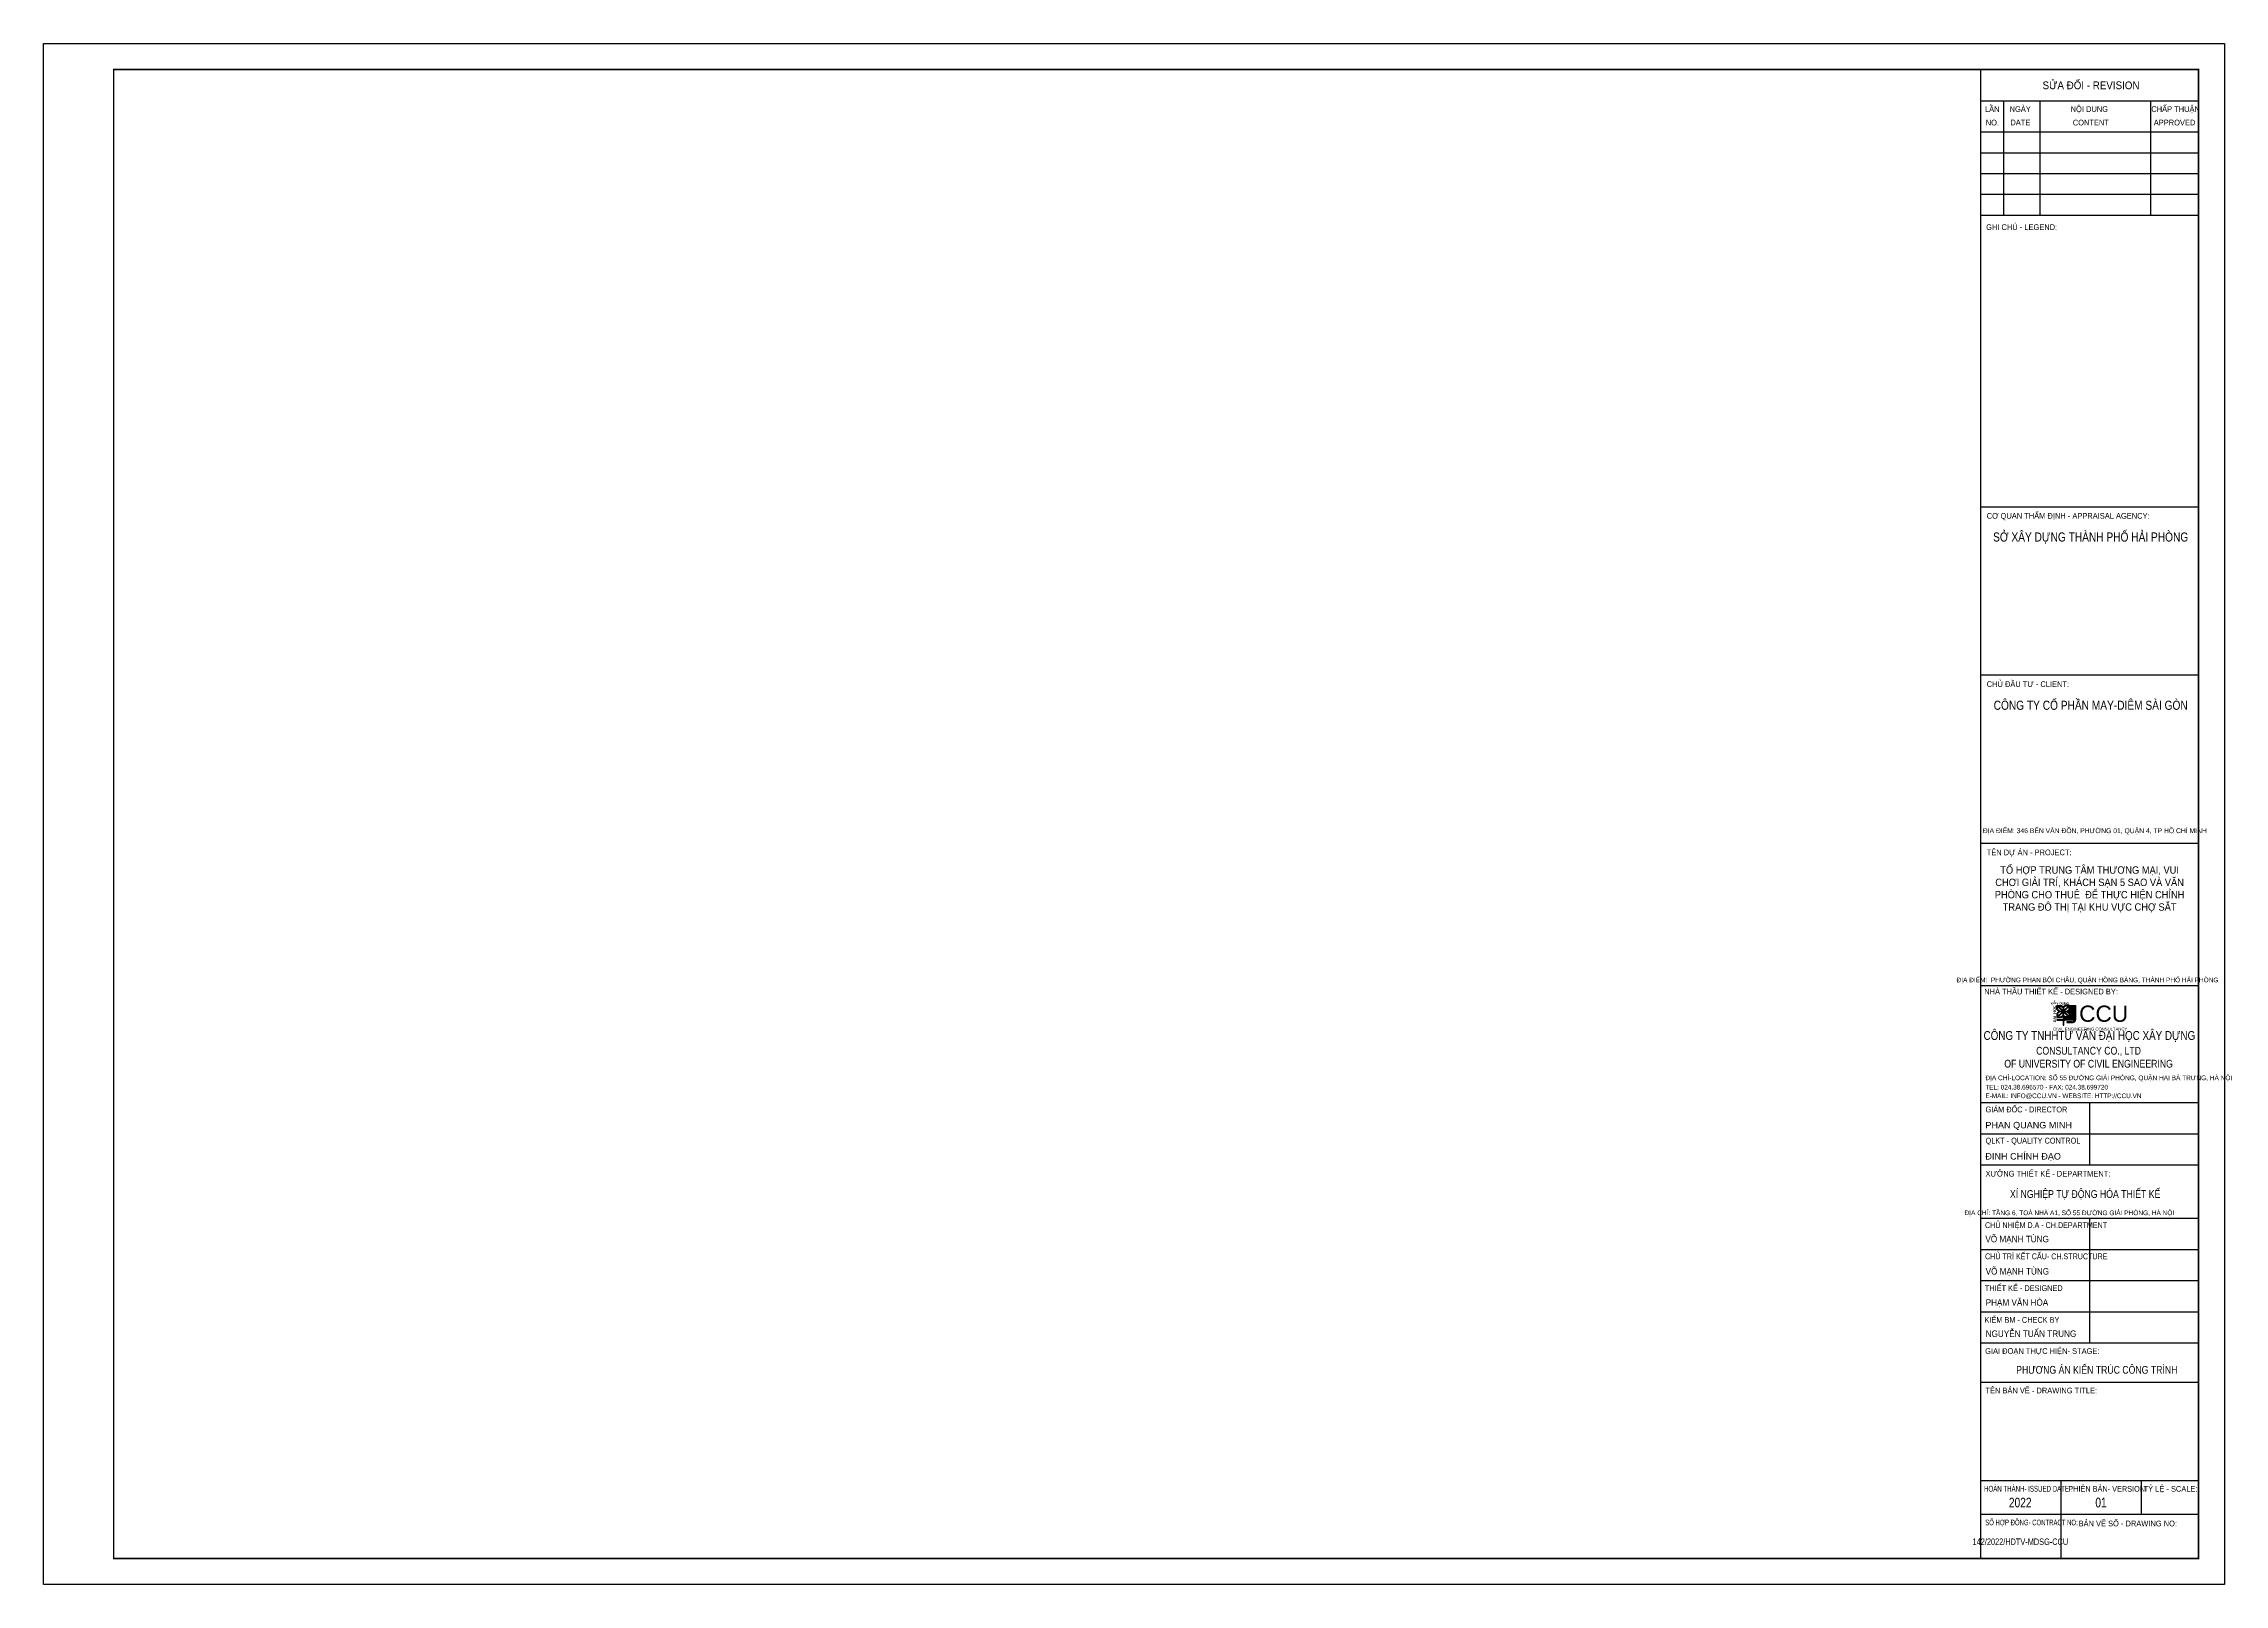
# Model space of a CAD drawing. Header units: millimetres. Extents: x 0 to 84100, y 0 to 59400.
import ezdxf
from ezdxf.enums import TextEntityAlignment as Align

# ---------------------------------------------------------------- set-up
doc = ezdxf.new("R2010")
doc.units = ezdxf.units.MM
doc.header["$LTSCALE"] = 3
doc.header["$MEASUREMENT"] = 0
for name, color, linetype, lineweight in [('khung', 7, 'Continuous', 60), ('KT-Chu viet', 255, 'Continuous', 20), ('KT-Net thay', 7, 'Continuous', 15), ('TEXT', 7, 'Continuous', 5)]:
    doc.layers.add(name, color=color, linetype=linetype, lineweight=lineweight)
doc.styles.add('51KHUNG TEN$0$khung ten A1$1$Standard', font='', dxfattribs={"width": 0.9})
doc.styles.add('Arial', font='arial.ttf', dxfattribs={"height": 2})
doc.styles.add('Khung ten KT A2$0$Khung A2$0$Khung A2$0$khung ten A1$1$Standard', font='')
doc.styles.add('SD-T2-B', font='arialbd.ttf')
doc.styles.get('51KHUNG TEN$0$khung ten A1$1$Standard').set_extended_font_data('.VnArialH')
doc.styles.get('Khung ten KT A2$0$Khung A2$0$Khung A2$0$khung ten A1$1$Standard').set_extended_font_data('.VnArialH')

# ---------------------------------------------------------------- blocks, each defined once
blk = doc.blocks.new('A$C067E0FED')
at = {"ltscale": 500, "true_color": 0x0e489d}
h = blk.add_hatch(color=154, dxfattribs=at)
h.dxf.hatch_style = 1
h.paths.add_polyline_path([(933, 986), (707, 985), (538, 985), (471, 921), (405, 985), (235, 985), (235, 835), (311, 766), (235, 697), (235, 547), (405, 547), (471, 611), (471, 459), (235, 459), (235, 444), (471, 444), (471, 256), (491, 256), (491, 371, -0.414197), (571, 451), (886, 452, -0.350385), (804, 386), (605, 386), (605, 363), (833, 363, 0.414214), (933, 463)])
h.paths.add_polyline_path([(687, 688), (687, 579), (497, 756), (613, 756)], flags=16)
h.paths.add_polyline_path([(613, 776), (497, 776), (687, 953), (687, 844)], flags=16)
h.paths.add_polyline_path([(671, 567), (546, 567), (481, 629), (481, 743)], flags=16)
h.paths.add_polyline_path([(481, 789), (481, 903), (546, 965), (671, 965)], flags=16)
h.paths.add_polyline_path([(461, 629), (397, 567), (271, 567), (461, 743)], flags=16)
h.paths.add_polyline_path([(461, 789), (271, 965), (397, 965), (461, 903)], flags=16)
h.paths.add_polyline_path([(446, 756), (255, 579), (255, 688), (329, 756)], flags=16)
h.paths.add_polyline_path([(446, 776), (329, 776), (255, 844), (255, 953)], flags=16)
at = {"color": 154, "ltscale": 500, "true_color": 0x0e489d}
blk.add_line((707, 985), (933, 986), dxfattribs=at)
for points in [[(235, 835), (235, 985), (405, 985), (471, 921)], [(311, 766), (235, 835)], [(329, 776), (255, 844), (255, 953), (446, 776)], [(461, 903), (461, 789), (271, 965), (397, 965), (461, 903)], [(707, 985), (538, 985), (471, 921)], [(481, 903), (481, 789), (671, 965), (546, 965), (481, 903)], [(613, 776), (687, 844), (687, 953), (497, 776)], [(311, 766), (235, 697)], [(235, 697), (235, 547)], [(235, 697), (235, 547), (405, 547), (471, 611)], [(471, 459), (235, 459), (235, 444), (471, 444)], [(329, 756), (255, 688), (255, 579), (446, 756)], [(461, 629), (461, 743), (271, 567), (397, 567), (461, 629)], [(329, 776), (446, 776)], [(446, 756), (329, 756)], [(471, 611), (471, 459)], [(471, 444), (471, 256)], [(481, 629), (481, 743), (671, 567), (546, 567), (481, 629)], [(497, 776), (613, 776)], [(613, 756), (687, 688), (687, 579), (497, 756)], [(613, 756), (497, 756)]]:
    blk.add_lwpolyline(points, dxfattribs=at)
for points in [[(804, 386), (605, 386), (605, 363), (833, 363, 0.414214), (933, 463), (933, 986)], [(471, 256), (491, 256), (491, 371, -0.414214), (571, 451), (886, 452)]]:
    blk.add_lwpolyline(points, format="xyb", dxfattribs=at)
blk.add_arc((804, 470), 84.2, 270.14318, 347.38186, dxfattribs=at)
at = {"color": 154, "ltscale": 500, "true_color": 0x0e489d, "attachment_point": 1, "style": 'Khung ten KT A2$0$Khung A2$0$Khung A2$0$khung ten A1$1$Standard'}
for s, width, insert, char_height in [('{\\fArial|b1|i0|c0|p34;X}', 3266, (2, 1101), 85), ('{\\fArial|b1|i0|c0|p34;Â  }', 3266, (96, 1148), 105), ('{\\fArial|b1|i0|c0|p34;Y DỰNG}', 3266, (211, 1101), 85), ('CCU', 237, (1060, 986), 602.6), ('CIVIL ENGINEERING CONSULTANCY', 3266, (93, 170), 112)]:
    blk.add_mtext_dynamic_manual_height_columns(s, width=width, gutter_width=17.5, heights=[0], dxfattribs=dict(at, insert=insert, char_height=char_height))
at = {"color": 154, "ltscale": 500, "true_color": 0x0e489d, "insert": (98, 363), "char_height": 100, "attachment_point": 1, "rotation": 90, "style": 'Khung ten KT A2$0$Khung A2$0$Khung A2$0$khung ten A1$1$Standard'}
blk.add_mtext_dynamic_manual_height_columns('{\\fArial|b1|i0|c0|p34;ĐẠI  HỌC }', width=3266, gutter_width=17.5, heights=[0], dxfattribs=at)

msp = doc.modelspace()

# ---------------------------------------------------------------- linework, layer by layer
for p, q in [((74690, 58400), (74690, 1001)), ((74690, 58400), (74690, 1001)), ((74690, 57199), (83100, 57199)), ((74690, 57199), (83100, 57199)), ((75591, 52793), (75591, 57199)), ((75591, 52793), (75591, 57199)), ((76993, 52793), (76993, 57199)), ((76993, 52793), (76993, 57199)), ((81264, 52793), (81264, 57199)), ((74690, 55997), (83100, 55997)), ((74690, 55997), (83100, 55997)), ((74690, 55196), (83100, 55196)), ((74690, 55196), (83100, 55196)), ((74690, 54395), (83100, 54395)), ((74690, 54395), (83100, 54395)), ((74690, 53594), (83100, 53594)), ((74690, 53594), (83100, 53594)), ((74690, 52793), (83100, 52793)), ((74690, 52793), (83100, 52793)), ((74690, 41546), (83100, 41546)), ((74690, 35059), (83100, 35059)), ((74690, 28572), (83100, 28572)), ((74690, 23082), (83100, 23082)), ((74690, 18577), (83100, 18577)), ((78895, 18577), (78895, 16174)), ((74690, 17375), (83100, 17375)), ((74690, 17375), (83100, 17375)), ((74690, 16174), (83100, 16174)), ((74690, 16174), (83100, 16174)), ((74690, 16174), (83100, 16174)), ((74690, 16174), (83100, 16174)), ((74690, 16174), (83100, 16174)), ((74690, 16174), (83100, 16174)), ((74690, 14117), (83100, 14117)), ((74690, 14117), (83100, 14117)), ((78895, 14117), (78895, 9311)), ((74690, 12915), (83100, 12915)), ((74690, 11714), (83100, 11714)), ((74690, 11714), (83100, 11714)), ((74690, 11714), (83100, 11714)), ((74690, 11714), (83100, 11714)), ((74690, 10513), (83100, 10513)), ((74690, 10513), (83100, 10513)), ((74690, 9311), (83100, 9311)), ((74690, 9311), (83100, 9311)), ((74690, 7795), (83100, 7795)), ((74690, 7795), (83100, 7795)), ((74690, 7795), (83100, 7795)), ((74690, 4005), (83100, 4005)), ((74690, 4005), (83100, 4005)), ((77788, 4005), (77788, 1001)), ((80892, 4005), (80892, 2703)), ((74690, 2703), (83100, 2703)), ((74690, 2703), (83100, 2703))]:
    msp.add_line(p, q)
at = {"layer": 'Defpoints'}
msp.add_lwpolyline([(0, 59400), (84100, 59400), (84100, 0), (0, 0)], close=True, dxfattribs=at)
at = {"layer": 'KT-Net thay', "const_width": 60}
msp.add_lwpolyline([(2700, 1000), (83100, 1000), (83100, 58400), (2700, 58400)], close=True, dxfattribs=at)

# ---------------------------------------------------------------- block references
at = {"color": 1, "xscale": 1.038034279163195, "yscale": 1.038034279163195, "zscale": 1.038034279163195}
msp.add_blockref('A$C067E0FED', (77398, 21291), dxfattribs=at)

# ---------------------------------------------------------------- texts
at = {"color": 2, "style": '51KHUNG TEN$0$khung ten A1$1$Standard'}
for s, height, width, p in [('c¬ quan thÈm ®Þnh - appraisal agency:', 220.26, 0.9, (74934, 41084)), ('chñ ®Çu t\xad - client:', 220.26, 0.9, (74934, 34597)), ('Tªn dù ¸n - project:', 220.26, 0.9, (74934, 28110)), ('nhµ thÇu thiÕt kÕ - designed by:', 220.26, 0.9, (74839, 22744)), ('®Þa chØ-LOCATION: sè 55 ®\xadêng gi¶i phãng, quËn hai bµ tr\xadng, hµ néi', 180, 0.8, (74883, 19438)), ('TEL: 024.38.696570 - FAX: 024.38.699720', 180, 0.9, (74883, 19078)), ('E-MAIL: INFO@CCU.VN - WEBSITE: HTTP://CCU.VN', 180, 0.9, (74883, 18745)), ('gi¸m ®èc - director ', 225.27, 0.75, (74889, 18196)), ('QLKT - quality control', 225.27, 0.75, (74889, 16994)), ('x¦ëng thiÕt kÕ - department:', 220.26, 0.9, (74889, 15722)), ('Chñ nhiÖm d.a - ch.department', 225.27, 0.7, (74870, 13736)), ('Chñ tr× KÕT CÊU- ch.STRUCTURE', 225.27, 0.7, (74870, 12534)), ('ThiÕt kÕ - designed', 225.27, 0.75, (74865, 11307)), ('KiÓm BM - check by', 225.27, 0.75, (74850, 10084)), ('giai ®o¹n thùc hiÖn- stage:', 220.26, 0.9, (74875, 8886)), ('tªn b¶n vÏ - drawing title:', 220.26, 0.9, (74884, 7363)), ('Hoµn thµnh- issued date : ', 225.27, 0.6, (74832, 3573)), ('phiªn b¶n- version:', 220.26, 0.8, (78082, 3573)), ('tû lÖ - scale:', 220.26, 0.9, (80983, 3573)), ('sè hîp ®ång- CONTRACT NO:', 220.26, 0.6, (74878, 2276)), ('B¶n vÏ sè - drawing no:', 220.26, 0.9, (78478, 2237)), ('01', 375.4, 0.75, (79124, 2967))]:
    msp.add_text(s, height=height, dxfattribs=dict(at, width=width)).set_placement(p)
at = {"style": '51KHUNG TEN$0$khung ten A1$1$Standard'}
for s, p in [('phan quang minh', (74883, 17580)), ('§INH CHÝNH §¹O', (74883, 16378))]:
    msp.add_text(s, height=250.3, dxfattribs=at).set_placement(p)
at = {"color": 2, "style": '51KHUNG TEN$0$khung ten A1$1$Standard', "width": 0.8}
msp.add_text('xÝ nghiÖp tù ®éng hãa thiÕt kÕ', height=300, dxfattribs=at).set_placement((78730, 15048), align=Align.MIDDLE_CENTER)
at = {"color": 2, "style": '51KHUNG TEN$0$khung ten A1$1$Standard'}
for s, height, width, p in [('®Þa chØ: tÇng 6, toµ nhµ a1, sè 55 ®\xadêng gi¶i phãng, hµ néi', 180.21, 0.8, (78122, 14234)), ('2022', 375.4, 0.75, (76226, 2967)), ('142/2022/hdtv-mdsg-ccu', 250, 0.65, (76233, 1519))]:
    msp.add_text(s, height=height, dxfattribs=dict(at, width=width)).set_placement(p, align=Align.CENTER)
at = {"style": '51KHUNG TEN$0$khung ten A1$1$Standard'}
for s, height, width, p in [('vâ m¹nh tïng', 250.3, 0.9, (74883, 13188)), ('vâ m¹nh tïng', 250.3, 0.9, (74893, 11943)), ('nguyÔn TUÊN TRUNG', 250.3, 0.9, (74893, 9540)), ('PH¦¥NG ¸N KIÕN TRóC C¤NG TR×NH', 300, 0.8, (76071, 8121))]:
    msp.add_text(s, height=height, dxfattribs=dict(at, width=width)).set_placement(p)
at = {"color": 1, "style": '51KHUNG TEN$0$khung ten A1$1$Standard', "width": 0.9}
msp.add_text('PH¹M V¡N HßA', height=250.3, dxfattribs=at).set_placement((74893, 10742))
at = {"insert": (74784, 29152), "char_height": 190, "width": 8315.79, "attachment_point": 1, "style": '51KHUNG TEN$0$khung ten A1$1$Standard'}
msp.add_mtext('§ÞA ®iÓm: 346 BÕN V¢N §åN, PH¦êNG 01, QUËN 4, TP Hå CHÝ MINH', dxfattribs=at)
at = {"color": 2, "insert": (78895, 21331), "char_height": 340, "width": 8410, "attachment_point": 2, "style": '51KHUNG TEN$0$khung ten A1$1$Standard'}
msp.add_mtext('{\\W0.8;c«ng ty Tnhht\xad vÊn ®¹i häc x©y dùng\\W1; }', dxfattribs=at)
at = {"color": 4, "insert": (78862, 20723), "char_height": 300, "width": 10208.61, "attachment_point": 2, "style": '51KHUNG TEN$0$khung ten A1$1$Standard'}
msp.add_mtext('{\\W0.8;CONSULTANCY CO., LTD \\POF UNIVERSITY OF CIVIL ENGINEERING}', dxfattribs=at)
at = {"layer": 'khung', "style": 'Arial', "width": 0.8}
msp.add_text('ĐỊA ĐIỂM:  PHƯỜNG PHAN BỘI CHÂU, QUẬN HỒNG BÀNG, THÀNH PHỐ HẢI PHÒNG', height=180, dxfattribs=at).set_placement((78822, 23211), align=Align.CENTER)
at = {"layer": 'KT-Chu viet', "color": 2, "style": '51KHUNG TEN$0$khung ten A1$1$Standard', "width": 0.9}
for s, height, p in [('söa ®æi - revision', 300, (77088, 57643)), ('LÇn', 220.3, (74868, 56767)), ('ngµy', 220.3, (75818, 56767)), ('Néi dung', 220.3, (78171, 56767)), ('chÊp thuËn', 220.3, (81283, 56767)), ('Ghi chó - legend:', 220.26, (74914, 52214))]:
    msp.add_text(s, height=height, dxfattribs=at).set_placement(p)
at = {"layer": 'KT-Chu viet', "color": 4, "style": '51KHUNG TEN$0$khung ten A1$1$Standard', "width": 0.9}
for s, p in [('no.', (74896, 56246)), ('date', (75847, 56250)), (' content', (78173, 56246)), ('approved', (81377, 56246))]:
    msp.add_text(s, height=220.3, dxfattribs=at).set_placement(p)
at = {"layer": 'KT-Chu viet', "style": '51KHUNG TEN$0$khung ten A1$1$Standard', "width": 0.8}
for s, p in [('së x©y dùng thµnh phè h¶i phßng', (78944, 40204)), ('C¤NG TY cæ phÇn may-diªm sµI gßn', (78944, 33717))]:
    msp.add_text(s, height=350.42, dxfattribs=at).set_placement(p, align=Align.CENTER)
at = {"layer": 'TEXT', "color": 7, "insert": (78903, 26796), "char_height": 285, "attachment_point": 5, "style": 'SD-T2-B'}
msp.add_mtext_dynamic_manual_height_columns('{\\fArial|b0|i0|c0|p34;\\W0.9;TỔ HỢP TRUNG TÂM THƯƠNG MẠI, VUI CHƠI GIẢI TRÍ, KHÁCH SẠN 5 SAO VÀ VĂN PHÒNG CHO THUÊ  ĐỂ THỰC HIỆN CHỈNH TRANG ĐÔ THỊ TẠI KHU VỰC CHỢ SẮT}', width=7866.82, gutter_width=100, heights=[0], dxfattribs=at)

doc.saveas('drawing.dxf')
